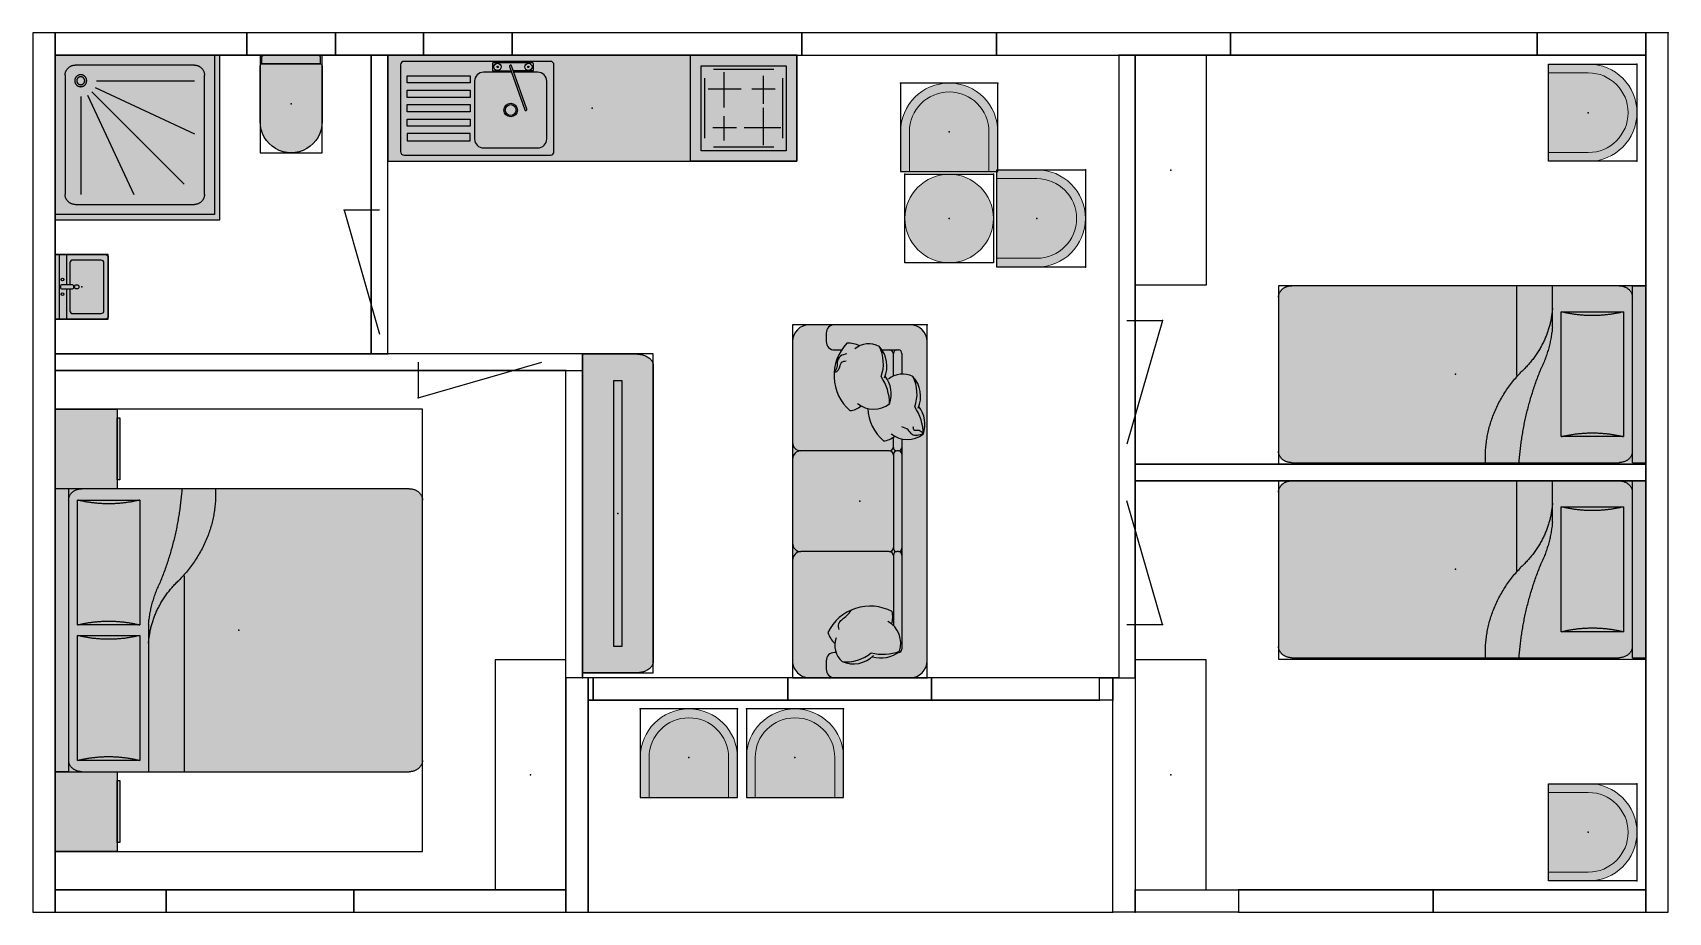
# Model space of a CAD drawing. Header units: millimetres. Extents: x 0 to 9246, y 0 to 4972.
import ezdxf

# ---------------------------------------------------------------- set-up
doc = ezdxf.new("R2010")
doc.units = ezdxf.units.MM
for name, color, linetype in [('Default', 7, 'Continuous'), ('Rooms$Bath Room', 7, 'Continuous'), ('Rooms$Bed Room', 7, 'Continuous'), ('Rooms$Living Room', 7, 'Continuous'), ('Rooms$Terrace', 7, 'Continuous'), ('Windows', 7, 'Continuous')]:
    doc.layers.add(name, color=color, linetype=linetype)
for name, color, linetype, true_color in [('Doors', 96, 'Continuous', 0x007f00), ('Furniture', 37, 'Continuous', 0x75664f), ('FurnitureRefRec', 254, 'Continuous', 0xd5d5d5), ('PT Top Left', 52, 'Continuous', 0xcdcd00), ('PT Top Left Furniture', 211, 'Continuous', 0xff7fff), ('PT Top Right', 96, 'Continuous', 0x007f00), ('PT Top Right Furniture', 200, 'Continuous', 0xbf3fff), ('Walls', 1, 'Continuous', 0xff0000)]:
    doc.layers.add(name, color=color, linetype=linetype, true_color=true_color)

# ---------------------------------------------------------------- blocks, each defined once
blk = doc.blocks.new('Chair')
at = {"layer": 'Furniture', "true_color": 0xffffff}
blk.add_hatch(color=7, dxfattribs=at).paths.add_polyline_path([(500, 0), (500, 225), (499.8, 234.5), (499.3, 244), (498.5, 253.4), (497.4, 262.9), (495.9, 272.2), (494.1, 281.6), (492, 290.8), (489.6, 300), (486.8, 309.1), (483.8, 318.1), (480.4, 326.9), (476.7, 335.7), (472.8, 344.3), (468.5, 352.8), (463.9, 361.1), (459.1, 369.3), (454, 377.3), (448.6, 385.1), (442.9, 392.7), (437, 400.1), (430.8, 407.4), (424.4, 414.4), (417.8, 421.1), (410.9, 427.7), (403.8, 434), (396.5, 440), (388.9, 445.8), (381.2, 451.3), (373.3, 456.6), (365.2, 461.6), (357, 466.3), (348.6, 470.7), (340, 474.8), (331.3, 478.6), (322.5, 482.1), (313.6, 485.3), (304.5, 488.2), (295.4, 490.8), (286.2, 493.1), (276.9, 495.1), (267.6, 496.7), (258.1, 498), (248.7, 499), (239.2, 499.6), (229.7, 500), (220.3, 500), (210.8, 499.6), (201.3, 499), (191.9, 498), (182.4, 496.7), (173.1, 495.1), (163.8, 493.1), (154.6, 490.8), (145.5, 488.2), (136.4, 485.3), (127.5, 482.1), (118.7, 478.6), (110, 474.8), (101.4, 470.7), (93, 466.3), (84.8, 461.6), (76.7, 456.6), (68.8, 451.3), (61.1, 445.8), (53.5, 440), (46.2, 434), (39.1, 427.7), (32.2, 421.1), (25.6, 414.4), (19.2, 407.4), (13, 400.1), (7.1, 392.7), (1.4, 385.1), (-4, 377.3), (-9.1, 369.3), (-13.9, 361.1), (-18.5, 352.8), (-22.8, 344.3), (-26.7, 335.7), (-30.4, 326.9), (-33.8, 318.1), (-36.8, 309.1), (-39.6, 300), (-42, 290.8), (-44.1, 281.6), (-45.9, 272.2), (-47.4, 262.9), (-48.5, 253.4), (-49.3, 244), (-49.8, 234.5), (-50, 225), (-50, 0)], flags=0)
at = {"layer": 'Furniture', "linetype": 'Continuous', "lineweight": 13}
for p, q in [((0, 225), (0, 0)), ((450, 0), (450, 225)), ((0, 0), (450, 0))]:
    blk.add_line(p, q, dxfattribs=at)
for points in [[(-50, 225), (-50, 0)], [(500, 0), (500, 225)]]:
    blk.add_lwpolyline(points, dxfattribs=at)
for radius in [275, 225]:
    blk.add_arc((225, 225), radius, 0, 180, dxfattribs=at)
at = {"layer": 'FurnitureRefRec'}
blk.add_lwpolyline([(500, 500), (-50, 500), (-50, 0), (500, 0)], close=True, dxfattribs=at)
at = {"layer": 'PT Top Left Furniture'}
blk.add_point((-50, 500), dxfattribs=at)
at = {"layer": 'PT Top Right Furniture'}
blk.add_point((500, 500), dxfattribs=at)
blk = doc.blocks.new('Coffee Table')
at = {"layer": 'Furniture', "true_color": 0xffffff}
blk.add_hatch(color=7, dxfattribs=at).paths.add_polyline_path([(0, 250), (-8.6, 249.9), (-17.2, 249.4), (-25.8, 248.7), (-34.4, 247.6), (-42.9, 246.3), (-51.4, 244.7), (-59.8, 242.7), (-68.2, 240.5), (-76.4, 238), (-84.6, 235.2), (-92.7, 232.2), (-100.6, 228.9), (-108.5, 225.2), (-116.2, 221.4), (-123.8, 217.2), (-131.2, 212.8), (-138.4, 208.2), (-145.5, 203.3), (-152.5, 198.1), (-159.2, 192.7), (-165.8, 187.1), (-172.1, 181.3), (-178.3, 175.2), (-184.2, 169), (-190, 162.5), (-195.5, 155.9), (-200.7, 149), (-205.7, 142), (-210.5, 134.8), (-215.1, 127.5), (-219.3, 120), (-223.3, 112.3), (-227.1, 104.6), (-230.6, 96.7), (-233.8, 88.7), (-236.7, 80.5), (-239.3, 72.3), (-241.7, 64), (-243.7, 55.6), (-245.5, 47.2), (-247, 38.7), (-248.2, 30.1), (-249.1, 21.6), (-249.7, 12.9), (-250, 4.3), (-250, -4.3), (-249.7, -12.9), (-249.1, -21.6), (-248.2, -30.1), (-247, -38.7), (-245.5, -47.2), (-243.7, -55.6), (-241.7, -64), (-239.3, -72.3), (-236.7, -80.5), (-233.8, -88.7), (-230.6, -96.7), (-227.1, -104.6), (-223.3, -112.3), (-219.3, -120), (-215.1, -127.5), (-210.5, -134.8), (-205.7, -142), (-200.7, -149), (-195.5, -155.9), (-190, -162.5), (-184.2, -169), (-178.3, -175.2), (-172.1, -181.3), (-165.8, -187.1), (-159.2, -192.7), (-152.5, -198.1), (-145.5, -203.3), (-138.4, -208.2), (-131.2, -212.8), (-123.8, -217.2), (-116.2, -221.4), (-108.5, -225.2), (-100.6, -228.9), (-92.7, -232.2), (-84.6, -235.2), (-76.4, -238), (-68.2, -240.5), (-59.8, -242.7), (-51.4, -244.7), (-42.9, -246.3), (-34.4, -247.6), (-25.8, -248.7), (-17.2, -249.4), (-8.6, -249.9), (0, -250), (8.6, -249.9), (17.2, -249.4), (25.8, -248.7), (34.4, -247.6), (42.9, -246.3), (51.4, -244.7), (59.8, -242.7), (68.2, -240.5), (76.4, -238), (84.6, -235.2), (92.7, -232.2), (100.6, -228.9), (108.5, -225.2), (116.2, -221.4), (123.8, -217.2), (131.2, -212.8), (138.4, -208.2), (145.5, -203.3), (152.5, -198.1), (159.2, -192.7), (165.8, -187.1), (172.1, -181.3), (178.3, -175.2), (184.2, -169), (190, -162.5), (195.5, -155.9), (200.7, -149), (205.7, -142), (210.5, -134.8), (215.1, -127.5), (219.3, -120), (223.3, -112.3), (227.1, -104.6), (230.6, -96.7), (233.8, -88.7), (236.7, -80.5), (239.3, -72.3), (241.7, -64), (243.7, -55.6), (245.5, -47.2), (247, -38.7), (248.2, -30.1), (249.1, -21.6), (249.7, -12.9), (250, -4.3), (250, 4.3), (249.7, 12.9), (249.1, 21.6), (248.2, 30.1), (247, 38.7), (245.5, 47.2), (243.7, 55.6), (241.7, 64), (239.3, 72.3), (236.7, 80.5), (233.8, 88.7), (230.6, 96.7), (227.1, 104.6), (223.3, 112.3), (219.3, 120), (215.1, 127.5), (210.5, 134.8), (205.7, 142), (200.7, 149), (195.5, 155.9), (190, 162.5), (184.2, 169), (178.3, 175.2), (172.1, 181.3), (165.8, 187.1), (159.2, 192.7), (152.5, 198.1), (145.5, 203.3), (138.4, 208.2), (131.2, 212.8), (123.8, 217.2), (116.2, 221.4), (108.5, 225.2), (100.6, 228.9), (92.7, 232.2), (84.6, 235.2), (76.4, 238), (68.2, 240.5), (59.8, 242.7), (51.4, 244.7), (42.9, 246.3), (34.4, 247.6), (25.8, 248.7), (17.2, 249.4), (8.6, 249.9)], flags=0)
at = {"layer": 'Furniture', "linetype": 'Continuous', "lineweight": 13}
for start, end in [(90, 270), (270, 90)]:
    blk.add_arc((0, 0), 250, start, end, dxfattribs=at)
at = {"layer": 'FurnitureRefRec'}
blk.add_lwpolyline([(250, -250), (-250, -250), (-250, 250), (250, 250)], close=True, dxfattribs=at)
at = {"layer": 'PT Top Left Furniture'}
blk.add_point((-250, 250), dxfattribs=at)
at = {"layer": 'PT Top Right Furniture'}
blk.add_point((250, 250), dxfattribs=at)
blk = doc.blocks.new('TV')
at = {"layer": 'Furniture', "true_color": 0xffffff}
blk.add_hatch(color=7, dxfattribs=at).paths.add_polyline_path([(-332.8, -200), (-334.3, -200), (-335.7, -199.9), (-336.4, -199.8), (-337.1, -199.8), (-337.9, -199.7), (-338.6, -199.6), (-339.3, -199.5), (-340.1, -199.4), (-340.8, -199.2), (-341.5, -199.1), (-342.3, -198.9), (-343, -198.7), (-343.8, -198.5), (-344.5, -198.3), (-345.2, -198.1), (-346, -197.9), (-347.5, -197.4), (-349, -196.8), (-350.5, -196.1), (-352, -195.4), (-353.5, -194.7), (-354.9, -193.9), (-356.4, -193), (-357.9, -192), (-359.4, -191), (-360.8, -190), (-362.3, -188.8), (-363.7, -187.6), (-365.1, -186.4), (-366.5, -185.1), (-367.9, -183.7), (-369.3, -182.3), (-370.6, -180.8), (-371.9, -179.2), (-373.2, -177.6), (-374.5, -176), (-375.8, -174.3), (-377, -172.5), (-378.2, -170.7), (-379.3, -168.9), (-380.5, -167), (-381.5, -165), (-382.6, -163), (-383.6, -161), (-384.6, -158.9), (-385.6, -156.8), (-386.5, -154.7), (-387.4, -152.6), (-388.2, -150.4), (-389, -148.2), (-389.8, -145.9), (-390.5, -143.7), (-391.2, -141.4), (-391.8, -139.1), (-392.4, -136.8), (-393.5, -132.2), (-394.5, -127.5), (-395.3, -122.9), (-395.9, -118.2), (-396.4, -113.6), (-396.7, -109), (-396.9, -104.5), (-396.9, -100), (-396.9, 200), (1406.1, 200), (1406.1, -100), (1406, -104.5), (1405.8, -109), (1405.5, -113.6), (1405, -118.2), (1404.4, -122.9), (1403.6, -127.5), (1402.7, -132.2), (1401.6, -136.8), (1401, -139.1), (1400.3, -141.4), (1399.6, -143.7), (1398.9, -145.9), (1398.1, -148.2), (1397.3, -150.4), (1396.5, -152.6), (1395.6, -154.7), (1394.7, -156.8), (1393.8, -158.9), (1392.8, -161), (1391.7, -163), (1390.7, -165), (1389.6, -167), (1388.5, -168.9), (1387.3, -170.7), (1386.1, -172.5), (1384.9, -174.3), (1383.6, -176), (1382.4, -177.6), (1381.1, -179.2), (1379.8, -180.8), (1378.4, -182.3), (1377, -183.7), (1375.7, -185.1), (1374.3, -186.4), (1372.8, -187.6), (1371.4, -188.8), (1370, -190), (1368.5, -191), (1367, -192), (1365.6, -193), (1364.1, -193.9), (1362.6, -194.7), (1361.1, -195.4), (1359.6, -196.1), (1358.1, -196.8), (1356.6, -197.4), (1355.1, -197.9), (1354.4, -198.1), (1353.6, -198.3), (1352.9, -198.5), (1352.1, -198.7), (1351.4, -198.9), (1350.7, -199.1), (1349.9, -199.2), (1349.2, -199.4), (1348.5, -199.5), (1347.7, -199.6), (1347, -199.7), (1346.3, -199.8), (1345.5, -199.8), (1344.8, -199.9), (1343.4, -200), (1342, -200)], flags=0)
at = {"layer": 'Furniture', "color": 37, "true_color": 0x766750}
blk.add_lwpolyline([(1254.6, 25), (-245.4, 25), (-245.4, -25), (1254.6, -25)], close=True, dxfattribs=at)
for points in [[(-396.9, 200), (1406.1, 200)], [(-396.9, -100), (-396.9, 200)], [(1406.1, 200), (1406.1, -100)], [(1342, -200), (-332.8, -200)]]:
    blk.add_open_spline(points, degree=1, dxfattribs=at)
for points in [[(-332.8, -200), (-396.9, -200), (-396.9, -100)], [(1406.1, -100), (1406.1, -200), (1342, -200)]]:
    blk.add_rational_spline(points, [1, 0.707106781187, 1], degree=2, dxfattribs=at)
at = {"layer": 'FurnitureRefRec'}
blk.add_lwpolyline([(-396.9, -200), (1406.1, -200), (1406.1, 200), (-396.9, 200)], close=True, dxfattribs=at)
at = {"layer": 'PT Top Left Furniture'}
blk.add_point((-396.9, 200), dxfattribs=at)
at = {"layer": 'PT Top Right Furniture'}
blk.add_point((1406.1, 200), dxfattribs=at)
blk = doc.blocks.new('Couch')
at = {"layer": 'Furniture', "true_color": 0xffffff}
blk.add_hatch(color=7, dxfattribs=at).paths.add_polyline_path([(0, 95), (0, 92.9), (0.1, 90.8), (0.2, 88.6), (0.4, 86.5), (0.6, 84.3), (0.9, 82.1), (1.2, 79.9), (1.6, 77.7), (2, 75.5), (2.5, 73.3), (3.1, 71.1), (3.7, 68.9), (4.3, 66.6), (5.1, 64.4), (5.8, 62.2), (6.7, 60), (7.6, 57.8), (8.5, 55.7), (9.5, 53.5), (10.6, 51.4), (11.7, 49.2), (12.9, 47.1), (14.2, 45.1), (15.5, 43), (16.8, 41), (18.3, 39), (19.7, 37), (21.2, 35.1), (22.8, 33.2), (24.4, 31.4), (26.1, 29.6), (27.8, 27.8), (29.6, 26.1), (31.4, 24.4), (33.2, 22.8), (35.1, 21.2), (37, 19.7), (39, 18.3), (41, 16.8), (43, 15.5), (45.1, 14.2), (47.1, 12.9), (49.2, 11.7), (51.4, 10.6), (53.5, 9.5), (55.7, 8.5), (57.8, 7.6), (60, 6.7), (62.2, 5.8), (64.4, 5.1), (66.6, 4.3), (68.9, 3.7), (71.1, 3.1), (73.3, 2.5), (75.5, 2), (77.7, 1.6), (79.9, 1.2), (82.1, 0.9), (84.3, 0.6), (86.5, 0.4), (88.6, 0.2), (90.8, 0.1), (92.9, 0), (95, 0), (1900, 0), (1902.1, 0), (1904.2, 0.1), (1906.4, 0.2), (1908.5, 0.4), (1910.7, 0.6), (1912.9, 0.9), (1915.1, 1.2), (1917.3, 1.6), (1919.5, 2), (1921.7, 2.5), (1923.9, 3.1), (1926.1, 3.7), (1928.4, 4.3), (1930.6, 5.1), (1932.8, 5.8), (1935, 6.7), (1937.2, 7.6), (1939.3, 8.5), (1941.5, 9.5), (1943.6, 10.6), (1945.8, 11.7), (1947.9, 12.9), (1949.9, 14.2), (1952, 15.5), (1954, 16.8), (1956, 18.3), (1958, 19.7), (1959.9, 21.2), (1961.8, 22.8), (1963.6, 24.4), (1965.4, 26.1), (1967.2, 27.8), (1968.9, 29.6), (1970.6, 31.4), (1972.2, 33.2), (1973.8, 35.1), (1975.3, 37), (1976.7, 39), (1978.2, 41), (1979.5, 43), (1980.8, 45.1), (1982.1, 47.1), (1983.3, 49.2), (1984.4, 51.4), (1985.5, 53.5), (1986.5, 55.7), (1987.4, 57.8), (1988.3, 60), (1989.2, 62.2), (1989.9, 64.4), (1990.7, 66.6), (1991.3, 68.9), (1991.9, 71.1), (1992.5, 73.3), (1993, 75.5), (1993.4, 77.7), (1993.8, 79.9), (1994.1, 82.1), (1994.4, 84.3), (1994.6, 86.5), (1994.8, 88.6), (1994.9, 90.8), (1995, 92.9), (1995, 95), (1995, 665), (1995, 667.1), (1994.9, 669.2), (1994.8, 671.4), (1994.6, 673.5), (1994.4, 675.7), (1994.1, 677.9), (1993.8, 680.1), (1993.4, 682.3), (1993, 684.5), (1992.5, 686.7), (1991.9, 688.9), (1991.3, 691.1), (1990.7, 693.4), (1989.9, 695.6), (1989.2, 697.8), (1988.3, 700), (1987.4, 702.2), (1986.5, 704.3), (1985.5, 706.5), (1984.4, 708.6), (1983.3, 710.8), (1982.1, 712.9), (1980.8, 714.9), (1979.5, 717), (1978.2, 719), (1976.7, 721), (1975.3, 723), (1973.8, 724.9), (1972.2, 726.8), (1970.6, 728.6), (1968.9, 730.4), (1967.2, 732.2), (1965.4, 733.9), (1963.6, 735.6), (1961.8, 737.2), (1959.9, 738.8), (1958, 740.3), (1956, 741.7), (1954, 743.2), (1952, 744.5), (1949.9, 745.8), (1947.9, 747.1), (1945.8, 748.3), (1943.6, 749.4), (1941.5, 750.5), (1939.3, 751.5), (1937.2, 752.4), (1935, 753.3), (1932.8, 754.2), (1930.6, 754.9), (1928.4, 755.7), (1926.1, 756.3), (1923.9, 756.9), (1921.7, 757.5), (1919.5, 758), (1917.3, 758.4), (1915.1, 758.8), (1912.9, 759.1), (1910.7, 759.4), (1908.5, 759.6), (1906.4, 759.8), (1904.2, 759.9), (1902.1, 760), (1900, 760), (95, 760), (92.9, 760), (90.8, 759.9), (88.6, 759.8), (86.5, 759.6), (84.3, 759.4), (82.1, 759.1), (79.9, 758.8), (77.7, 758.4), (75.5, 758), (73.3, 757.5), (71.1, 756.9), (68.9, 756.3), (66.6, 755.7), (64.4, 754.9), (62.2, 754.2), (60, 753.3), (57.8, 752.4), (55.7, 751.5), (53.5, 750.5), (51.4, 749.4), (49.2, 748.3), (47.1, 747.1), (45.1, 745.8), (43, 744.5), (41, 743.2), (39, 741.7), (37, 740.3), (35.1, 738.8), (33.2, 737.2), (31.4, 735.6), (29.6, 733.9), (27.8, 732.2), (26.1, 730.4), (24.4, 728.6), (22.8, 726.8), (21.2, 724.9), (19.7, 723), (18.3, 721), (16.8, 719), (15.5, 717), (14.2, 714.9), (12.9, 712.9), (11.7, 710.8), (10.6, 708.6), (9.5, 706.5), (8.5, 704.3), (7.6, 702.2), (6.7, 700), (5.8, 697.8), (5.1, 695.6), (4.3, 693.4), (3.7, 691.1), (3.1, 688.9), (2.5, 686.7), (2, 684.5), (1.6, 682.3), (1.2, 680.1), (0.9, 677.9), (0.6, 675.7), (0.4, 673.5), (0.2, 671.4), (0.1, 669.2), (0, 667.1), (0, 665)], flags=0)
at = {"layer": 'Furniture'}
for p, q in [((1900, 760), (95, 760)), ((0, 665), (0, 95)), ((1995, 95), (1995, 665)), ((142.5, 505.9), (142.5, 598.5)), ((161.5, 617.5), (278.7, 617.5)), ((289.9, 570), (161.5, 570)), ((693.5, 570), (635.4, 570)), ((645.2, 617.5), (1833.5, 617.5)), ((712.5, 598.5), (712.5, 589)), ((731.5, 570), (1263.5, 570)), ((1282.5, 598.5), (1282.5, 589)), ((1301.5, 570), (1700.1, 570)), ((1852.5, 598.5), (1852.5, 596.1)), ((712.5, 546.3), (712.5, 47.5)), ((1282.5, 546.3), (1282.5, 47.5)), ((47.5, 190), (95, 190)), ((142.5, 237.5), (142.5, 277)), ((1852.5, 245.5), (1852.5, 237.5)), ((1900, 190), (1947.5, 190)), ((95, 0), (665, 0)), ((760, 0), (1235, 0)), ((1330, 0), (1900, 0))]:
    blk.add_line(p, q, dxfattribs=at)
for centre, radius, start, end in [((95, 665), 95, 90, 180), ((563.7, 579.7), 168.1, 71.3211, 127.36729), ((1900, 665), 95, 0, 90), ((402.6, 621.5), 123.9, 152.11235, 220.23793), ((404.3, 562.1), 161.8, 65.27732, 133.47277), ((390.8, 493.7), 209.9, 69.57421, 117.74657), ((621.2, 460.5), 278.5, 90.74272, 124.35679), ((505.7, 649.6), 143.2, 320.07312, 38.61311), ((161.5, 598.5), 19, 90, 180), ((161.5, 589), 19, 180, 270), ((166.2, 546.3), 23.8, 90, 180), ((392.5, 389.5), 168.1, 71.3211, 127.36729), ((549.1, 505.9), 107.5, 4.11755, 41.7157), ((688.8, 546.3), 23.8, 0, 90), ((693.5, 598.5), 19, 0, 90), ((693.5, 589), 19, 270, 0), ((731.5, 598.5), 19, 90, 180), ((731.5, 589), 19, 180, 270), ((736.3, 546.3), 23.8, 90, 180), ((1258.7, 546.3), 23.8, 0, 90), ((1263.5, 598.5), 19, 0, 90), ((1263.5, 589), 19, 270, 0), ((1301.5, 598.5), 19, 90, 180), ((1301.5, 589), 19, 180, 270), ((1306.3, 546.3), 23.8, 90, 180), ((1854.4, 437.9), 264.2, 151.96637, 244.26029), ((1651.6, 459), 107.5, 68.83555, 106.4337), ((1801.4, 468.8), 143.2, 71.93814, 150.47813), ((1833.5, 598.5), 19, 0, 90), ((1583.8, 510.5), 278.5, 346.19446, 19.80853), ((1715.6, 498.6), 168.1, 343.18397, 39.23015), ((231.4, 431.3), 123.9, 152.11235, 220.23793), ((233.1, 371.9), 161.8, 65.27732, 133.47277), ((219.6, 303.5), 209.9, 69.57421, 117.74657), ((450, 270.3), 278.5, 90.74272, 124.35679), ((334.5, 459.4), 143.2, 320.07312, 38.61311), ((458.2, 688.4), 264.2, 273.29422, 318.58488), ((257.9, 313.9), 153.6, 154.78523, 182.50043), ((377.9, 315.7), 107.5, 4.11755, 41.7157), ((1695.8, 306.5), 209.9, 352.80468, 40.97705), ((1755, 343.2), 161.8, 337.07848, 45.27394), ((287, 498.2), 264.2, 226.29097, 318.58488), ((1811.3, 362.4), 123.9, 250.31332, 318.43891), ((47.5, 237.5), 47.5, 180, 270), ((95, 237.5), 47.5, 270, 360), ((1692, 346), 153.6, 288.05083, 315.76602), ((1900, 237.5), 47.5, 180, 270), ((1947.5, 237.5), 47.5, 270, 360), ((95, 95), 95, 180, 270), ((1900, 95), 95, 270, 0), ((665, 47.5), 47.5, 270, 0), ((760, 47.5), 47.5, 180, 270), ((1235, 47.5), 47.5, 270, 0), ((1330, 47.5), 47.5, 180, 270)]:
    blk.add_arc(centre, radius, start, end, dxfattribs=at)
for points, knots in [([(617.6, 738.9), (612.8, 735.4), (604.4, 729.1), (594.8, 712.1), (603.9, 685.8), (585.1, 683.4), (576.7, 682.4)], [0, 0, 0, 0, 18.679826, 32.574583, 60.178415, 82.503424, 82.503424, 82.503424, 82.503424]), ([(617.6, 738.9), (624.6, 715), (635.3, 678.2), (589, 654.6), (581.3, 630.6), (577.2, 617.7)], [0, 0, 0, 0, 66.865751, 102.548873, 144.002226, 144.002226, 144.002226, 144.002226]), ([(164.9, 307.2), (167.3, 293.8), (172.1, 266.1), (209.2, 250.1), (243.1, 253.5), (260.2, 242.3), (270, 235.9)], [0, 0, 0, 0, 40.693045, 84.295306, 110.685693, 146.343831, 146.343831, 146.343831, 146.343831]), ([(205.5, 303), (206.9, 292.2), (209.1, 275.3), (236.4, 265.2), (262.3, 259.5), (268.1, 241.6), (270, 235.9)], [0, 0, 0, 0, 30.809732, 48.502105, 87.157784, 105.377287, 105.377287, 105.377287, 105.377287]), ([(1723.4, 262.8), (1711.9, 260.5), (1690.5, 256.3), (1663.3, 280.6), (1644.6, 308.5), (1625, 323.5), (1615.9, 330.5)], [0, 0, 0, 0, 34.961895, 65.058219, 106.592745, 142.250882, 142.250882, 142.250882, 142.250882])]:
    blk.add_open_spline(points, degree=3, knots=knots, dxfattribs=at)
at = {"layer": 'FurnitureRefRec'}
blk.add_lwpolyline([(1995, 760), (0, 760), (0, 0), (1995, 0)], close=True, dxfattribs=at)
at = {"layer": 'PT Top Left Furniture'}
blk.add_point((0, 760), dxfattribs=at)
at = {"layer": 'PT Top Right Furniture'}
blk.add_point((1995, 760), dxfattribs=at)
blk = doc.blocks.new('Keuken')
at = {"layer": 'Furniture', "true_color": 0xffffff}
blk.add_hatch(color=7, dxfattribs=at).paths.add_polyline_path([(-1111.5, -300), (1200, -300), (1200, 300), (-1111.5, 300)], flags=0)
at = {"layer": 'Furniture', "color": 37, "true_color": 0x766750}
for p, q in [((-981.5, 220), (-641.5, 220)), ((-921.2, -3.3), (-921.2, 208.5)), ((260.4, 244.8), (260.4, -244.8)), ((1107, 265.2), (280.8, 265.2)), ((658.2, 224.4), (352.2, 224.4)), ((1127.4, -244.8), (1127.4, 244.8)), ((-1031.5, -170), (-1031.5, 170)), ((-815.1, 108.8), (-1022.1, 108.8)), ((-637.1, 108.8), (-770.6, 108.8)), ((-700.4, 44.3), (-700.4, 181.8)), ((-591.5, 170), (-591.5, -170)), ((301.2, 173.4), (301.2, -153)), ((709.2, -153), (709.2, 173.4)), ((414.1, 4.9), (499.7, -239.4)), ((511.2, -235.3), (425.7, 8.9)), ((-921.2, -182.8), (-921.2, -24.4)), ((-700.4, -203.9), (-700.4, -4.8)), ((-857.9, -110), (-989.8, -110)), ((-611.3, -110), (-797.9, -110)), ((-641.5, -220), (-981.5, -220)), ((280.8, -265.2), (1107, -265.2)), ((352.2, -204), (487.3, -204)), ((375.9, -215.7), (375.9, -252)), ((379.9, -210.6), (489.6, -210.6)), ((500.2, -204), (658.2, -204)), ((604.4, -210.6), (502.5, -210.6)), ((608.3, -252), (608.3, -215.7))]:
    blk.add_line(p, q, dxfattribs=at)
for points in [[(-1111.5, -300), (-1111.5, 300), (-511.5, 300), (-511.5, -300)], [(-1111.5, -300), (1200, -300), (1200, 300), (-1111.5, 300)], [(-1051.5, -240), (-1051.5, 240), (-571.5, 240), (-571.5, -240)], [(734.7, 142.8), (1090.3, 142.8), (1090.3, 183.6), (734.7, 183.6)], [(1090.3, 102), (1090.3, 61.2), (734.7, 61.2), (734.7, 102)], [(1090.3, 20.4), (1090.3, -20.4), (734.7, -20.4), (734.7, 20.4)], [(1090.3, -61.2), (1090.3, -102), (734.7, -102), (734.7, -61.2)], [(1090.3, -142.8), (1090.3, -183.6), (734.7, -183.6), (734.7, -142.8)]]:
    blk.add_lwpolyline(points, close=True, dxfattribs=at)
blk.add_lwpolyline([(379.9, -257.1), (492.1, -257.1), (604.4, -257.1)], dxfattribs=at)
for centre, radius in [((505.2, 10.2), 38.2), ((505.2, 10.2), 30.6), ((404.8, -233.8), 20.4), ((404.8, -233.8), 3.81), ((404.8, -233.8), 3.81), ((579.4, -233.8), 20.4), ((579.4, -233.8), 3.81), ((579.4, -233.8), 3.81)]:
    blk.add_circle(centre, radius, dxfattribs=at)
for centre, radius, start, end in [((280.8, 244.8), 20.4, 90, 180), ((352.2, 173.4), 51, 90, 180), ((658.2, 173.4), 51, 360, 90), ((1107, 244.8), 20.4, 360, 90), ((419.9, 6.9), 6.12, 19.29788, 199.29788), ((352.2, -153), 51, 180, 270), ((658.2, -153), 51, 270, 0), ((280.8, -244.8), 20.4, 180, 270), ((381, -215.7), 5.1, 90, 180), ((381, -252), 5.1, 180, 270), ((505.4, -237.3), 6.12, 199.29788, 19.29788), ((603.2, -215.7), 5.1, 360, 90), ((603.2, -252), 5.1, 270, 0), ((1107, -244.8), 20.4, 270, 0)]:
    blk.add_arc(centre, radius, start, end, dxfattribs=at)
at = {"layer": 'FurnitureRefRec'}
blk.add_lwpolyline([(-1111.5, -300), (1200, -300), (1200, 300), (-1111.5, 300)], close=True, dxfattribs=at)
at = {"layer": 'PT Top Left Furniture'}
blk.add_point((1200, -300), dxfattribs=at)
at = {"layer": 'PT Top Right Furniture'}
blk.add_point((-1111.5, -300), dxfattribs=at)
blk = doc.blocks.new('Toilet')
at = {"layer": 'Furniture', "true_color": 0xffffff}
for points in [[(227.8, 165), (227.8, -165), (227.8, -165.3), (227.8, -165.7), (227.8, -166), (227.7, -166.4), (227.7, -166.7), (227.6, -167), (227.5, -167.4), (227.4, -167.7), (227.3, -168), (227.2, -168.3), (227.1, -168.7), (227, -169), (226.8, -169.3), (226.7, -169.6), (226.5, -169.9), (226.4, -170.2), (226.2, -170.5), (226, -170.8), (225.8, -171), (225.6, -171.3), (225.3, -171.6), (225.1, -171.8), (224.9, -172.1), (224.6, -172.3), (224.4, -172.5), (224.1, -172.8), (223.9, -173), (223.6, -173.2), (223.3, -173.4), (223, -173.5), (222.7, -173.7), (222.4, -173.9), (222.1, -174), (221.8, -174.2), (221.5, -174.3), (221.2, -174.4), (220.8, -174.5), (220.5, -174.6), (220.2, -174.7), (219.8, -174.8), (219.5, -174.9), (219.2, -174.9), (218.8, -174.9), (218.5, -175), (218.1, -175), (217.8, -175), (-98.2, -175), (-104.3, -175), (-110.4, -174.8), (-116.5, -174.3), (-122.6, -173.7), (-128.6, -172.8), (-134.6, -171.7), (-140.6, -170.4), (-146.5, -169), (-152.3, -167.3), (-158.1, -165.4), (-163.9, -163.3), (-169.5, -161), (-175.1, -158.5), (-180.5, -155.8), (-185.9, -152.9), (-191.2, -149.9), (-196.4, -146.6), (-201.4, -143.2), (-206.3, -139.6), (-211.1, -135.8), (-215.8, -131.9), (-220.3, -127.8), (-224.7, -123.6), (-228.9, -119.2), (-233, -114.7), (-236.9, -110), (-240.7, -105.2), (-244.3, -100.2), (-247.7, -95.2), (-250.9, -90), (-253.9, -84.7), (-256.8, -79.3), (-259.5, -73.8), (-261.9, -68.3), (-264.2, -62.6), (-266.3, -56.9), (-268.2, -51.1), (-269.9, -45.2), (-271.3, -39.3), (-272.6, -33.3), (-273.7, -27.3), (-274.5, -21.3), (-275.1, -15.2), (-275.6, -9.1), (-275.8, -3), (-275.8, 3), (-275.6, 9.1), (-275.1, 15.2), (-274.5, 21.3), (-273.7, 27.3), (-272.6, 33.3), (-271.3, 39.3), (-269.9, 45.2), (-268.2, 51.1), (-266.3, 56.9), (-264.2, 62.6), (-261.9, 68.3), (-259.5, 73.8), (-256.8, 79.3), (-253.9, 84.7), (-250.9, 90), (-247.7, 95.2), (-244.3, 100.2), (-240.7, 105.2), (-236.9, 110), (-233, 114.7), (-228.9, 119.2), (-224.7, 123.6), (-220.3, 127.8), (-215.8, 131.9), (-211.1, 135.8), (-206.3, 139.6), (-201.4, 143.2), (-196.4, 146.6), (-191.2, 149.9), (-185.9, 152.9), (-180.5, 155.8), (-175.1, 158.5), (-169.5, 161), (-163.9, 163.3), (-158.1, 165.4), (-152.3, 167.3), (-146.5, 169), (-140.6, 170.4), (-134.6, 171.7), (-128.6, 172.8), (-122.6, 173.7), (-116.5, 174.3), (-110.4, 174.8), (-104.3, 175), (-98.2, 175), (217.8, 175), (218.1, 175), (218.5, 175), (218.8, 174.9), (219.2, 174.9), (219.5, 174.9), (219.8, 174.8), (220.2, 174.7), (220.5, 174.6), (220.8, 174.5), (221.2, 174.4), (221.5, 174.3), (221.8, 174.2), (222.1, 174), (222.4, 173.9), (222.7, 173.7), (223, 173.5), (223.3, 173.4), (223.6, 173.2), (223.9, 173), (224.1, 172.8), (224.4, 172.5), (224.6, 172.3), (224.9, 172.1), (225.1, 171.8), (225.3, 171.6), (225.6, 171.3), (225.8, 171), (226, 170.8), (226.2, 170.5), (226.4, 170.2), (226.5, 169.9), (226.7, 169.6), (226.8, 169.3), (227, 169), (227.1, 168.7), (227.2, 168.3), (227.3, 168), (227.4, 167.7), (227.5, 167.4), (227.6, 167), (227.7, 166.7), (227.7, 166.4), (227.8, 166), (227.8, 165.7), (227.8, 165.3)], [(227.8, 165), (265.8, 165), (266.1, 165), (266.5, 165), (266.8, 164.9), (267.2, 164.9), (267.5, 164.9), (267.8, 164.8), (268.2, 164.7), (268.5, 164.6), (268.8, 164.5), (269.2, 164.4), (269.5, 164.3), (269.8, 164.2), (270.1, 164), (270.4, 163.9), (270.7, 163.7), (271, 163.5), (271.3, 163.4), (271.6, 163.2), (271.9, 163), (272.1, 162.8), (272.4, 162.5), (272.6, 162.3), (272.9, 162.1), (273.1, 161.8), (273.3, 161.6), (273.6, 161.3), (273.8, 161), (274, 160.8), (274.2, 160.5), (274.4, 160.2), (274.5, 159.9), (274.7, 159.6), (274.8, 159.3), (275, 159), (275.1, 158.7), (275.2, 158.3), (275.3, 158), (275.4, 157.7), (275.5, 157.4), (275.6, 157), (275.7, 156.7), (275.7, 156.4), (275.8, 156), (275.8, 155.7), (275.8, 155.3), (275.8, 155), (275.8, -155), (275.8, -155.3), (275.8, -155.7), (275.8, -156), (275.7, -156.4), (275.7, -156.7), (275.6, -157), (275.5, -157.4), (275.4, -157.7), (275.3, -158), (275.2, -158.3), (275.1, -158.7), (275, -159), (274.8, -159.3), (274.7, -159.6), (274.5, -159.9), (274.4, -160.2), (274.2, -160.5), (274, -160.8), (273.8, -161), (273.6, -161.3), (273.3, -161.6), (273.1, -161.8), (272.9, -162.1), (272.6, -162.3), (272.4, -162.5), (272.1, -162.8), (271.9, -163), (271.6, -163.2), (271.3, -163.4), (271, -163.5), (270.7, -163.7), (270.4, -163.9), (270.1, -164), (269.8, -164.2), (269.5, -164.3), (269.2, -164.4), (268.8, -164.5), (268.5, -164.6), (268.2, -164.7), (267.8, -164.8), (267.5, -164.9), (267.2, -164.9), (266.8, -164.9), (266.5, -165), (266.1, -165), (265.8, -165), (227.8, -165)]]:
    blk.add_hatch(color=7, dxfattribs=at).paths.add_polyline_path(points, flags=0)
at = {"layer": 'Furniture', "color": 37, "true_color": 0x766750}
for p, q in [((-98.2, 175), (217.8, 175)), ((227.8, 165), (265.8, 165)), ((227.8, -165), (227.8, 165)), ((227.8, 165), (227.8, -165)), ((275.8, 155), (275.8, -155)), ((217.8, -175), (-98.2, -175)), ((265.8, -165), (227.8, -165))]:
    blk.add_line(p, q, dxfattribs=at)
at = {"layer": 'Furniture', "color": 37, "true_color": 0x766750, "extrusion": (0, 0, -1)}
for centre, radius, start, end in [((100.8, 0), 175, 269.15835, 90.84165), ((-217.8, 165), 10, 90, 180), ((-265.8, 155), 10, 90, 180), ((-217.8, -165), 10, 180, 270), ((-265.8, -155), 10, 180, 270)]:
    blk.add_arc(centre, radius, start, end, dxfattribs=at)
at = {"layer": 'FurnitureRefRec'}
blk.add_lwpolyline([(-275.8, -175), (275.8, -175), (275.8, 175), (-275.8, 175)], close=True, dxfattribs=at)
at = {"layer": 'PT Top Left Furniture'}
blk.add_point((275.8, 175), dxfattribs=at)
at = {"layer": 'PT Top Right Furniture'}
blk.add_point((275.8, -175), dxfattribs=at)
blk = doc.blocks.new('Wastafel')
at = {"layer": 'Furniture', "true_color": 0xffffff}
blk.add_hatch(color=7, dxfattribs=at).paths.add_polyline_path([(134.7, 182.3), (135.3, 182.2), (135.8, 182.1), (136.4, 182.1), (136.9, 182), (137.5, 181.8), (138, 181.7), (138.5, 181.5), (139.1, 181.4), (139.6, 181.2), (140.1, 180.9), (140.6, 180.7), (141.1, 180.5), (141.6, 180.2), (142.1, 179.9), (142.5, 179.6), (143, 179.3), (143.4, 179), (143.9, 178.7), (144.3, 178.3), (144.7, 177.9), (145.1, 177.5), (145.5, 177.1), (145.9, 176.7), (146.2, 176.3), (146.6, 175.9), (146.9, 175.4), (147.2, 175), (147.5, 174.5), (147.8, 174), (148, 173.5), (148.3, 173), (148.5, 172.5), (148.7, 172), (148.9, 171.5), (149.1, 171), (149.2, 170.5), (149.4, 169.9), (149.5, 169.4), (149.6, 168.8), (149.7, 168.3), (149.8, 167.7), (149.8, 167.2), (149.8, 166.6), (149.8, 166.1), (149.8, -166.1), (149.8, -166.6), (149.8, -167.2), (149.8, -167.7), (149.7, -168.3), (149.6, -168.8), (149.5, -169.4), (149.4, -169.9), (149.2, -170.5), (149.1, -171), (148.9, -171.5), (148.7, -172), (148.5, -172.5), (148.3, -173), (148, -173.5), (147.8, -174), (147.5, -174.5), (147.2, -175), (146.9, -175.4), (146.6, -175.9), (146.2, -176.3), (145.9, -176.7), (145.5, -177.1), (145.1, -177.5), (144.7, -177.9), (144.3, -178.3), (143.9, -178.7), (143.4, -179), (143, -179.3), (142.5, -179.6), (142.1, -179.9), (141.6, -180.2), (141.1, -180.5), (140.6, -180.7), (140.1, -180.9), (139.6, -181.2), (139.1, -181.4), (138.5, -181.5), (138, -181.7), (137.5, -181.8), (136.9, -182), (136.4, -182.1), (135.8, -182.1), (135.3, -182.2), (134.7, -182.3), (-149.9, -182.3), (-149.9, 182.3)], flags=0)
at = {"layer": 'Furniture', "color": 37, "true_color": 0x766750}
for p, q in [((-67.2, 135), (-67.2, 12.1)), ((-56.2, 12.1), (-108.5, 12.1)), ((-108.5, -12.2), (-56.2, -12.2)), ((-67.2, -12.2), (-67.2, -135))]:
    blk.add_line(p, q, dxfattribs=at)
for points in [[(134.7, -182.3), (-149.9, -182.3), (-149.9, 182.3), (134.7, 182.3)], [(-125.5, -182.3), (-125.5, 182.3)], [(-83.4, 12.1), (-83.4, 182.3)], [(110.4, 151.1), (-49.9, 151.1)], [(125.5, -135), (125.5, 135)], [(149.8, 166.1), (149.8, -166.1)], [(-83.4, -182.3), (-83.4, -12.2)], [(-49.9, -151.1), (110.4, -151.1)]]:
    blk.add_lwpolyline(points, dxfattribs=at)
for centre, radius in [((-108.5, 41.3), 8.1), ((-28.3, 0), 12.2), ((-108.5, -41.3), 8.1)]:
    blk.add_circle(centre, radius, dxfattribs=at)
for centre, radius, start, end in [((-51, 135), 16.2, 86.13454, 180), ((109.3, 135), 16.2, 0, 86.13454), ((-108.5, 0), 12.2, 90.00094, 269.99906), ((-56.2, 0), 12.2, 270, 90), ((-51, -135), 16.2, 180, 273.86546), ((109.3, -135), 16.2, 273.86546, 0)]:
    blk.add_arc(centre, radius, start, end, dxfattribs=at)
at = {"layer": 'Furniture', "color": 37, "true_color": 0x766750, "extrusion": (0, 0, -1)}
for centre, start, end in [((-133.7, 166.1), 93.86546, 180), ((-133.7, -166.1), 180, 266.13454)]:
    blk.add_arc(centre, 16.2, start, end, dxfattribs=at)
at = {"layer": 'FurnitureRefRec'}
blk.add_lwpolyline([(-149.9, -182.3), (149.8, -182.3), (149.8, 182.3), (-149.9, 182.3)], close=True, dxfattribs=at)
at = {"layer": 'PT Top Left Furniture'}
blk.add_point((-149.9, -182.3), dxfattribs=at)
at = {"layer": 'PT Top Right Furniture'}
blk.add_point((-149.9, 182.3), dxfattribs=at)
blk = doc.blocks.new('Douche')
at = {"layer": 'Furniture', "true_color": 0xffffff}
blk.add_hatch(color=7, dxfattribs=at).paths.add_polyline_path([(-465, 465), (-465, -465), (465, -465), (465, 465)], flags=0)
at = {"layer": 'Furniture', "color": 37, "true_color": 0x766750}
for p, q in [((-465, -465), (-465, 435)), ((-465, 435), (435, 435)), ((322.5, 378.7), (-352.5, 378.7)), ((435, 435), (435, -465)), ((-408.8, 322.5), (-408.8, -352.5)), ((-320.7, -230.7), (-320.7, 322.5)), ((-282.6, -239.1), (-20.8, 322.5)), ((378.7, -352.5), (378.7, 322.5)), ((-257, -257), (263.4, 263.4)), ((-239.1, -282.6), (322.5, -20.8)), ((-230.7, -320.7), (322.5, -320.7)), ((-352.5, -408.8), (322.5, -408.8)), ((-465, -465), (435, -465))]:
    blk.add_line(p, q, dxfattribs=at)
for points in [[(465, 465), (-465, 465)], [(465, -465), (465, 465)]]:
    blk.add_lwpolyline(points, dxfattribs=at)
for points, weights in [([(-408.8, 322.5), (-408.8, 378.7), (-352.5, 378.7)], [1, 0.707106781187, 1]), ([(322.5, 378.7), (378.7, 378.7), (378.7, 322.5)], [1, 0.707106780956, 1]), ([(-352.5, -408.8), (-408.8, -408.8), (-408.8, -352.5)], [1, 0.707106781187, 1]), ([(378.7, -352.5), (378.7, -408.8), (322.5, -408.8)], [1, 0.707106781187, 1])]:
    blk.add_rational_spline(points, weights, degree=2, dxfattribs=at)
for points, knots in [([(-320.7, -286.9), (-286.9, -286.9), (-286.9, -320.7), (-286.9, -354.4), (-320.7, -354.4), (-354.4, -354.4), (-354.4, -320.7), (-354.4, -286.9), (-320.7, -286.9)], [0, 0, 0, 0.0530144, 0.0530144, 0.1060288, 0.1060288, 0.1590431, 0.1590431, 0.2120575, 0.2120575, 0.2120575]), ([(-320.7, -298.2), (-298.2, -298.2), (-298.2, -320.7), (-298.2, -343.2), (-320.7, -343.2), (-343.2, -343.2), (-343.2, -320.7), (-343.2, -298.2), (-320.7, -298.2)], [0, 0, 0, 0.0353429, 0.0353429, 0.0706858, 0.0706858, 0.1060288, 0.1060288, 0.1413717, 0.1413717, 0.1413717])]:
    blk.add_rational_spline(points, [1, 0.707106781187, 1, 0.707106781187, 1, 0.707106781187, 1, 0.707106781187, 1], degree=2, knots=knots, dxfattribs=at)
at = {"layer": 'FurnitureRefRec'}
blk.add_lwpolyline([(-465, -465), (465, -465), (465, 465), (-465, 465)], close=True, dxfattribs=at)
at = {"layer": 'PT Top Left Furniture'}
blk.add_point((-465, -465), dxfattribs=at)
at = {"layer": 'PT Top Right Furniture'}
blk.add_point((-465, 465), dxfattribs=at)
blk = doc.blocks.new('Bedopstelling Klein')
at = {"layer": 'Furniture', "true_color": 0xffffff}
blk.add_hatch(color=7, dxfattribs=at).paths.add_polyline_path([(-75.3, 0), (-71.9, 0), (-68.5, 0.2), (-65.1, 0.4), (-61.6, 0.7), (-58.1, 1.1), (-54.6, 1.5), (-51.1, 2.1), (-47.6, 2.8), (-44.1, 3.6), (-40.7, 4.5), (-37.4, 5.5), (-34.1, 6.5), (-32.5, 7.1), (-30.9, 7.7), (-29.4, 8.3), (-27.8, 9), (-26.3, 9.6), (-24.9, 10.3), (-23.5, 11), (-22.1, 11.7), (-20.7, 12.5), (-19.4, 13.3), (-18.1, 14), (-16.8, 14.8), (-15.6, 15.6), (-14.5, 16.5), (-13.4, 17.3), (-12.3, 18.2), (-11.2, 19), (-10.3, 19.9), (-9.3, 20.8), (-8.4, 21.7), (-7.6, 22.6), (-6.8, 23.5), (-6, 24.4), (-5.3, 25.3), (-4.9, 25.8), (-4.6, 26.3), (-4.3, 26.7), (-4, 27.2), (-3.7, 27.7), (-3.4, 28.1), (-3.2, 28.6), (-2.9, 29.1), (-2.7, 29.5), (-2.4, 30), (-2.2, 30.5), (-2, 30.9), (-1.8, 31.4), (-1.6, 31.9), (-1.4, 32.3), (-1.3, 32.8), (-1.1, 33.3), (-1, 33.7), (-0.8, 34.2), (-0.7, 34.7), (-0.6, 35.1), (-0.5, 35.6), (-0.4, 36), (-0.3, 36.5), (-0.2, 37), (-0.2, 37.4), (-0.1, 37.9), (-0.1, 38.3), (0, 38.8), (0, 39.2), (0, 39.7), (0, 40.1), (0, 959.9), (0, 960.3), (0, 960.8), (0, 961.2), (-0.1, 961.7), (-0.1, 962.1), (-0.2, 962.6), (-0.2, 963), (-0.3, 963.5), (-0.4, 964), (-0.5, 964.4), (-0.6, 964.9), (-0.7, 965.3), (-0.8, 965.8), (-1, 966.3), (-1.1, 966.7), (-1.3, 967.2), (-1.4, 967.7), (-1.6, 968.1), (-1.8, 968.6), (-2, 969.1), (-2.2, 969.5), (-2.4, 970), (-2.7, 970.5), (-2.9, 970.9), (-3.2, 971.4), (-3.4, 971.9), (-3.7, 972.3), (-4, 972.8), (-4.3, 973.3), (-4.6, 973.7), (-4.9, 974.2), (-5.3, 974.7), (-6, 975.6), (-6.8, 976.5), (-7.6, 977.4), (-8.4, 978.3), (-9.3, 979.2), (-10.3, 980.1), (-11.2, 981), (-12.3, 981.8), (-13.4, 982.7), (-14.5, 983.5), (-15.6, 984.4), (-16.8, 985.2), (-18.1, 986), (-19.4, 986.7), (-20.7, 987.5), (-22.1, 988.3), (-23.5, 989), (-24.9, 989.7), (-26.3, 990.4), (-27.8, 991), (-29.4, 991.7), (-30.9, 992.3), (-32.5, 992.9), (-34.1, 993.5), (-37.4, 994.5), (-40.7, 995.5), (-44.1, 996.4), (-47.6, 997.2), (-51.1, 997.9), (-54.6, 998.5), (-58.1, 998.9), (-61.6, 999.3), (-65.1, 999.6), (-68.5, 999.8), (-71.9, 1000), (-75.3, 1000), (-2076.2, 1000), (-2076.2, 0), (-2000, 0)], flags=0)
at = {"layer": 'Furniture', "color": 37, "true_color": 0x766750}
for p, q in [((-2000, 1000), (-2076.2, 1000)), ((-75.3, 1000), (-1924.7, 1000)), ((-1949.8, 852.9), (-1598.4, 852.9)), ((-1949.8, 147.1), (-1949.8, 852.9)), ((-1598.4, 852.9), (-1598.4, 147.1)), ((-1598.4, 147.1), (-1949.8, 147.1)), ((-1924.7, 0), (-75.3, 0)), ((-2000, 0), (-2076.2, 0))]:
    blk.add_line(p, q, dxfattribs=at)
for points in [[(-2076.2, 1000), (-2076.2, 0)], [(-2000, 1000), (-2000, 0)], [(0, 64.2), (0, 935.8)], [(-1347.4, 508), (-1347.4, 0)], [(-1548.2, 234.2), (-1548.2, 0)]]:
    blk.add_lwpolyline(points, dxfattribs=at)
for points, weights in [([(-2000, 935.8), (-2000, 1000), (-1924.7, 1000)], [1, 0.707106781186, 1]), ([(-1359.9, 1000), (-1378.9, 725.2), (-1485.4, 465.3)], [1, 0.990404896115, 1]), ([(-1170.2, 1000), (-1155.8, 710.3), (-1372.5, 486.7)], [1, 0.933646644704, 1]), ([(-75.3, 1000), (0, 1000), (0, 935.8)], [1, 0.707106781187, 1]), ([(-1598.4, 852.9), (-1774.1, 809.3), (-1949.8, 852.9)], [1, 0.959999998575, 1]), ([(-1548.2, 127.2), (-1534.8, 333.4), (-1372.5, 486.7)], [1, 0.942933891278, 1]), ([(-1548.2, 234.2), (-1537.6, 353.8), (-1485.4, 465.3)], [1, 0.988393644073, 1]), ([(-1949.8, 147.1), (-1774.1, 190.7), (-1598.4, 147.1)], [1, 0.959999998575, 1]), ([(-1924.7, 0), (-2000, 0), (-2000, 64.2)], [1, 0.707106781186, 1]), ([(0, 64.2), (0, 0), (-75.3, 0)], [1, 0.707106781186, 1])]:
    blk.add_rational_spline(points, weights, degree=2, dxfattribs=at)
at = {"layer": 'FurnitureRefRec'}
blk.add_lwpolyline([(0, 0), (0, 1008.5), (-2076.2, 1008.5), (-2076.2, 0)], close=True, dxfattribs=at)
at = {"layer": 'PT Top Left Furniture'}
blk.add_point((-2076.2, 0), dxfattribs=at)
at = {"layer": 'PT Top Right Furniture'}
blk.add_point((-2076.2, 1008.5), dxfattribs=at)
blk = doc.blocks.new('Bedopstelling Groot')
at = {"layer": 'Furniture', "true_color": 0xffffff}
for points in [[(-800, 1038.1), (-800, 688.1), (-1250, 688.1), (-1250, 1038.1)], [(-800, -962.8), (-800, -964.5), (-799.9, -966.2), (-799.9, -967.9), (-799.7, -969.6), (-799.6, -971.3), (-799.4, -973), (-799.2, -974.8), (-798.9, -976.5), (-798.6, -978.2), (-798.3, -980), (-797.9, -981.8), (-797.5, -983.5), (-797.1, -985.3), (-796.6, -987), (-796.1, -988.8), (-795.5, -990.5), (-794.9, -992.2), (-794.2, -994), (-793.6, -995.7), (-792.8, -997.4), (-792.1, -999.1), (-791.3, -1000.7), (-790.4, -1002.4), (-789.5, -1004), (-788.6, -1005.6), (-787.7, -1007.2), (-786.7, -1008.7), (-785.6, -1010.3), (-784.6, -1011.8), (-783.5, -1013.2), (-782.4, -1014.6), (-781.2, -1016), (-780, -1017.4), (-778.8, -1018.7), (-777.6, -1020), (-776.3, -1021.3), (-775, -1022.5), (-773.7, -1023.6), (-772.3, -1024.7), (-770.9, -1025.8), (-769.6, -1026.9), (-768.2, -1027.8), (-766.7, -1028.8), (-765.3, -1029.7), (-763.9, -1030.5), (-762.4, -1031.3), (-760.9, -1032.1), (-759.5, -1032.8), (-758, -1033.5), (-756.5, -1034.1), (-755, -1034.7), (-753.5, -1035.2), (-752, -1035.7), (-750.5, -1036.1), (-749, -1036.5), (-747.5, -1036.8), (-746, -1037.1), (-744.5, -1037.4), (-743.1, -1037.6), (-741.6, -1037.8), (-740.1, -1037.9), (-738.7, -1038), (-737.3, -1038.1), (-735.8, -1038.1), (735.8, -1038.1), (737.3, -1038.1), (738.7, -1038), (740.1, -1037.9), (741.6, -1037.8), (743.1, -1037.6), (744.5, -1037.4), (746, -1037.1), (747.5, -1036.8), (749, -1036.5), (750.5, -1036.1), (752, -1035.7), (753.5, -1035.2), (755, -1034.7), (756.5, -1034.1), (758, -1033.5), (759.5, -1032.8), (760.9, -1032.1), (762.4, -1031.3), (763.9, -1030.5), (765.3, -1029.7), (766.7, -1028.8), (768.2, -1027.8), (769.6, -1026.9), (770.9, -1025.8), (772.3, -1024.7), (773.7, -1023.6), (775, -1022.5), (776.3, -1021.3), (777.6, -1020), (778.8, -1018.7), (780, -1017.4), (781.2, -1016), (782.4, -1014.6), (783.5, -1013.2), (784.6, -1011.8), (785.6, -1010.3), (786.7, -1008.7), (787.7, -1007.2), (788.6, -1005.6), (789.5, -1004), (790.4, -1002.4), (791.3, -1000.7), (792.1, -999.1), (792.8, -997.4), (793.6, -995.7), (794.2, -994), (794.9, -992.2), (795.5, -990.5), (796.1, -988.8), (796.6, -987), (797.1, -985.3), (797.5, -983.5), (797.9, -981.8), (798.3, -980), (798.6, -978.2), (798.9, -976.5), (799.2, -974.8), (799.4, -973), (799.6, -971.3), (799.7, -969.6), (799.9, -967.9), (799.9, -966.2), (800, -964.5), (800, -962.8), (800, 1038.1), (-800, 1038.1), (-800, 961.9)], [(1250, 1038.1), (1250, 688.1), (800, 688.1), (800, 1038.1)], [(-850, 688.1), (-850, 673.1), (-1200, 673.1), (-1200, 688.1)], [(1200, 688.1), (1200, 673.1), (850, 673.1), (850, 688.1)]]:
    blk.add_hatch(color=7, dxfattribs=at).paths.add_polyline_path(points, flags=0)
at = {"layer": 'Furniture', "color": 37, "true_color": 0x766750}
for p, q in [((-800, 961.9), (-800, 1038.1)), ((800, 1038.1), (-800, 1038.1)), ((800, 961.9), (800, 1038.1)), ((800, 961.9), (-800, 961.9)), ((-800, 886.6), (-800, -962.8)), ((-735.8, 911.7), (-30, 911.7)), ((-735.8, 560.3), (-735.8, 911.7)), ((-30, 911.7), (-30, 560.3)), ((30, 911.7), (735.8, 911.7)), ((30, 560.3), (30, 911.7)), ((735.8, 911.7), (735.8, 560.3)), ((800, -962.8), (800, 886.6)), ((-30, 560.3), (-735.8, 560.3)), ((735.8, 560.3), (30, 560.3)), ((34.2, 510.1), (-800, 510.1)), ((308, 309.3), (-800, 309.3)), ((-735.8, -1038.1), (735.8, -1038.1))]:
    blk.add_line(p, q, dxfattribs=at)
for points in [[(-800, 1038.1), (-800, 688.1), (-1250, 688.1), (-1250, 1038.1)], [(1250, 1038.1), (1250, 688.1), (800, 688.1), (800, 1038.1)], [(-850, 688.1), (-850, 673.1), (-1200, 673.1), (-1200, 688.1)], [(1200, 688.1), (1200, 673.1), (850, 673.1), (850, 688.1)]]:
    blk.add_lwpolyline(points, close=True, dxfattribs=at)
for points, weights in [([(-800, 886.6), (-800, 961.9), (-735.8, 961.9)], [1, 0.707106781186, 1]), ([(735.8, 961.9), (800, 961.9), (800, 886.6)], [1, 0.707106781186, 1]), ([(-735.8, 911.7), (-692.2, 736), (-735.8, 560.3)], [1, 0.959999998575, 1]), ([(-30, 560.3), (-73.6, 736), (-30, 911.7)], [1, 0.959999998575, 1]), ([(30, 911.7), (73.6, 736), (30, 560.3)], [1, 0.959999998575, 1]), ([(735.8, 560.3), (692.2, 736), (735.8, 911.7)], [1, 0.959999998575, 1]), ([(-72.8, 510.1), (133.4, 496.7), (286.7, 334.4)], [1, 0.942933891278, 1]), ([(34.2, 510.1), (153.8, 499.5), (265.3, 447.3)], [1, 0.988393644073, 1]), ([(800, 321.8), (525.2, 340.8), (265.3, 447.3)], [1, 0.990404896115, 1]), ([(800, 132.1), (510.3, 117.7), (286.7, 334.4)], [1, 0.933646644704, 1]), ([(-735.8, -1038.1), (-800, -1038.1), (-800, -962.8)], [1, 0.707106781186, 1]), ([(800, -962.8), (800, -1038.1), (735.8, -1038.1)], [1, 0.707106781187, 1])]:
    blk.add_rational_spline(points, weights, degree=2, dxfattribs=at)
at = {"layer": 'FurnitureRefRec'}
blk.add_lwpolyline([(-1250, -1038.1), (1250, -1038.1), (1250, 1038.1), (-1250, 1038.1)], close=True, dxfattribs=at)
at = {"layer": 'PT Top Left Furniture'}
blk.add_point((-1250, 1038.1), dxfattribs=at)
at = {"layer": 'PT Top Right Furniture'}
blk.add_point((1250, 1038.1), dxfattribs=at)

msp = doc.modelspace()

# ---------------------------------------------------------------- linework, layer by layer
at = {"layer": 'Doors'}
for points in [[(1960, 3968.8), (1760, 3968.8), (1960, 3268.8)], [(6185.7, 3345.8), (6385.7, 3345.8), (6185.7, 2645.8)], [(2178, 3109), (2178, 2909), (2878, 3109)], [(6185.7, 1626.3), (6385.7, 1626.3), (6185.7, 2326.3)]]:
    msp.add_lwpolyline(points, dxfattribs=at)
at = {"layer": 'Furniture'}
for points in [[(6632.7, 4845), (6632.7, 3545), (6232.7, 3545), (6232.7, 4845)], [(3013.5, 127), (3013.5, 1427), (2613.5, 1427), (2613.5, 127)], [(6632.7, 127), (6632.7, 1427), (6232.7, 1427), (6232.7, 127)]]:
    msp.add_lwpolyline(points, close=True, dxfattribs=at)
at = {"layer": 'PT Top Left'}
for p in [(127, 4972), (1210.8, 4972), (1710.8, 4972), (2209.5, 4972), (2709.5, 4972), (4347.5, 4972), (4347.5, 4972), (127, 4845), (1210.8, 4845), (1710.8, 4845), (1913, 4845), (2007, 4845), (2209.5, 4845), (2709.5, 4845), (4347.5, 4845), (4347.5, 4845), (1460.8, 4569.2), (3162.8, 4545), (592, 4380), (1760, 3968.8), (276.9, 3535.5), (127, 3156), (1913, 3156), (2007, 3156), (3107.5, 3156), (127, 3062), (3013.5, 3062), (3107.5, 3062), (2178, 2909), (2178, 2909), (1165.1, 1594.5), (3013.5, 1326), (3107.5, 1326), (3140.5, 1326), (3168.5, 1326), (4268.5, 1326), (3140.5, 1199), (3168.5, 1199), (4268.5, 1199), (2813.5, 777), (754, 127), (1815, 127), (3013.5, 127), (754, 0), (1815, 0), (3013.5, 0), (3140.5, 0)]:
    msp.add_point(p, dxfattribs=at)
at = {"layer": 'PT Top Right'}
for p in [(5447.5, 4972), (6771, 4972), (8503.5, 4972), (9118.5, 4972), (9245.5, 4972), (5447.5, 4845), (6138.7, 4845), (6232.7, 4845), (6771, 4845), (8503.5, 4845), (9118.5, 4845), (8793.5, 4520), (5180.6, 4412.5), (6432.7, 4195), (5180.6, 3922), (5675.6, 3922), (6385.7, 3345.8), (8042.3, 3041.5), (6232.7, 2533), (9118.5, 2533), (6232.7, 2439), (9118.5, 2439), (4675.3, 2323.5), (3307.5, 2254.5), (8042.3, 1939), (6385.7, 1626.3), (5080.7, 1326), (6030.7, 1326), (6105.7, 1326), (6138.7, 1326), (6232.7, 1326), (5080.7, 1199), (6030.7, 1199), (6105.7, 1199), (3709, 874.4), (4309, 874.4), (6432.7, 777), (8793.5, 452), (6232.7, 127), (6816, 127), (7916, 127), (9118.5, 127), (6105.7, 0), (6232.7, 0), (6816, 0), (7916, 0), (9118.5, 0)]:
    msp.add_point(p, dxfattribs=at)
at = {"layer": 'Rooms$Bath Room'}
msp.add_lwpolyline([(127, 3156), (1913, 3156), (1913, 4845), (127, 4845)], close=True, dxfattribs=at)
at = {"layer": 'Rooms$Bed Room'}
for points in [[(6232.7, 2533), (9118.5, 2533), (9118.5, 4845), (6232.7, 4845)], [(127, 127), (3013.5, 127), (3013.5, 3062), (127, 3062)], [(6232.7, 127), (9118.5, 127), (9118.5, 2439), (6232.7, 2439)]]:
    msp.add_lwpolyline(points, close=True, dxfattribs=at)
at = {"layer": 'Rooms$Living Room'}
msp.add_lwpolyline([(2007, 3156), (2007, 4845), (6138.7, 4845), (6138.7, 1326), (3107.5, 1326), (3107.5, 3156)], close=True, dxfattribs=at)
at = {"layer": 'Rooms$Terrace'}
msp.add_lwpolyline([(3140.5, 0), (6105.7, 0), (6105.7, 1199), (3140.5, 1199)], close=True, dxfattribs=at)
at = {"layer": 'Walls'}
for p, q in [((2209.5, 4972), (1710.8, 4972)), ((1710.8, 4972), (1710.8, 4845)), ((2209.5, 4845), (2209.5, 4972)), ((1710.8, 4845), (2209.5, 4845))]:
    msp.add_line(p, q, dxfattribs=at)
for points in [[(0, 0), (127, 0), (127, 4972), (0, 4972)], [(127, 4845), (1210.8, 4845), (1210.8, 4972), (127, 4972)], [(9118.5, 0), (9245.5, 0), (9245.5, 4972), (9118.5, 4972)], [(1913, 3156), (2007, 3156), (2007, 4845), (1913, 4845)], [(6232.7, 4845), (6138.7, 4845), (6138.7, 1326), (6232.7, 1326)], [(127, 3062), (3107.5, 3062), (3107.5, 3156), (127, 3156)], [(3013.5, 3062), (3107.5, 3062), (3107.5, 1326), (3013.5, 1326)], [(6232.7, 2439), (9118.5, 2439), (9118.5, 2533), (6232.7, 2533)], [(3013.5, 0), (3140.5, 0), (3140.5, 1326), (3013.5, 1326)], [(3140.5, 1199), (3168.5, 1199), (3168.5, 1326), (3140.5, 1326)], [(4268.5, 1199), (5080.7, 1199), (5080.7, 1326), (4268.5, 1326)], [(6105.7, 1199), (6030.7, 1199), (6030.7, 1326), (6105.7, 1326)], [(6232.7, 0), (6105.7, 0), (6105.7, 1326), (6232.7, 1326)], [(127, 0), (754, 0), (754, 127), (127, 127)], [(1815, 0), (3013.5, 0), (3013.5, 127), (1815, 127)], [(6816, 0), (6232.7, 0), (6232.7, 127), (6816, 127)], [(7916, 0), (9118.5, 0), (9118.5, 127), (7916, 127)]]:
    msp.add_lwpolyline(points, close=True, dxfattribs=at)
for points in [[(4347.5, 4972), (2709.5, 4972)], [(2709.5, 4972), (2709.5, 4845)], [(4347.5, 4845), (4347.5, 4972)], [(6771, 4972), (5447.5, 4972)], [(5447.5, 4972), (5447.5, 4845)], [(6771, 4845), (6771, 4972)], [(9118.5, 4972), (8503.5, 4972)], [(8503.5, 4972), (8503.5, 4845)], [(9118.5, 4845), (9118.5, 4972)], [(2709.5, 4845), (4347.5, 4845)], [(5447.5, 4845), (6771, 4845)], [(8503.5, 4845), (9118.5, 4845)]]:
    msp.add_open_spline(points, degree=1, dxfattribs=at)
at = {"layer": 'Windows'}
for p, q in [((2709.5, 4972), (2209.5, 4972)), ((2209.5, 4972), (2209.5, 4845)), ((2709.5, 4845), (2709.5, 4972)), ((2209.5, 4845), (2709.5, 4845))]:
    msp.add_line(p, q, dxfattribs=at)
for points in [[(1210.8, 4845), (1710.8, 4845), (1710.8, 4972), (1210.8, 4972)], [(6771, 4845), (8503.5, 4845), (8503.5, 4972), (6771, 4972)], [(3168.5, 1199), (4268.5, 1199), (4268.5, 1326), (3168.5, 1326)], [(5080.7, 1199), (6030.7, 1199), (6030.7, 1326), (5080.7, 1326)], [(754, 0), (1815, 0), (1815, 127), (754, 127)], [(6816, 0), (7916, 0), (7916, 127), (6816, 127)]]:
    msp.add_lwpolyline(points, close=True, dxfattribs=at)
for points in [[(5447.5, 4972), (4347.5, 4972)], [(4347.5, 4972), (4347.5, 4845)], [(5447.5, 4845), (5447.5, 4972)], [(4347.5, 4845), (5447.5, 4845)]]:
    msp.add_open_spline(points, degree=1, dxfattribs=at)

# ---------------------------------------------------------------- block references
at = {"layer": 'Default', "rotation": 180}
for p in [(7042.3, 3541.5), (7042.3, 2439)]:
    msp.add_blockref('Bedopstelling Klein', p, dxfattribs=at)
at = {"layer": 'Furniture'}
for name, p, rotation in [('Douche', (592, 4380), 270.0000000000002), ('Toilet', (1460.8, 4569.2), 90), ('Keuken', (3207, 4545), 179.9999999999998), ('Couch', (4295.3, 3321), 270), ('TV', (3307.5, 1749.9), 89.99999999999999), ('Bedopstelling Groot', (1165.1, 1594.5), 90.00000000000004)]:
    msp.add_blockref(name, p, dxfattribs=dict(at, rotation=rotation))
at = {"layer": 'Furniture', "linetype": 'Continuous', "lineweight": 13, "xscale": -1, "rotation": 270}
for p in [(8568.5, 4295), (5450.6, 3697), (8568.5, 227)]:
    msp.add_blockref('Chair', p, dxfattribs=at)
at = {"layer": 'Furniture', "linetype": 'Continuous', "lineweight": 13}
for name, p in [('Chair', (4955.6, 4187.5)), ('Coffee Table', (5180.6, 3922)), ('Chair', (3484, 649.4)), ('Chair', (4084, 649.4))]:
    msp.add_blockref(name, p, dxfattribs=at)
at = {"layer": 'Furniture'}
msp.add_blockref('Wastafel', (276.9, 3535.5), dxfattribs=at)

doc.saveas('drawing.dxf')
